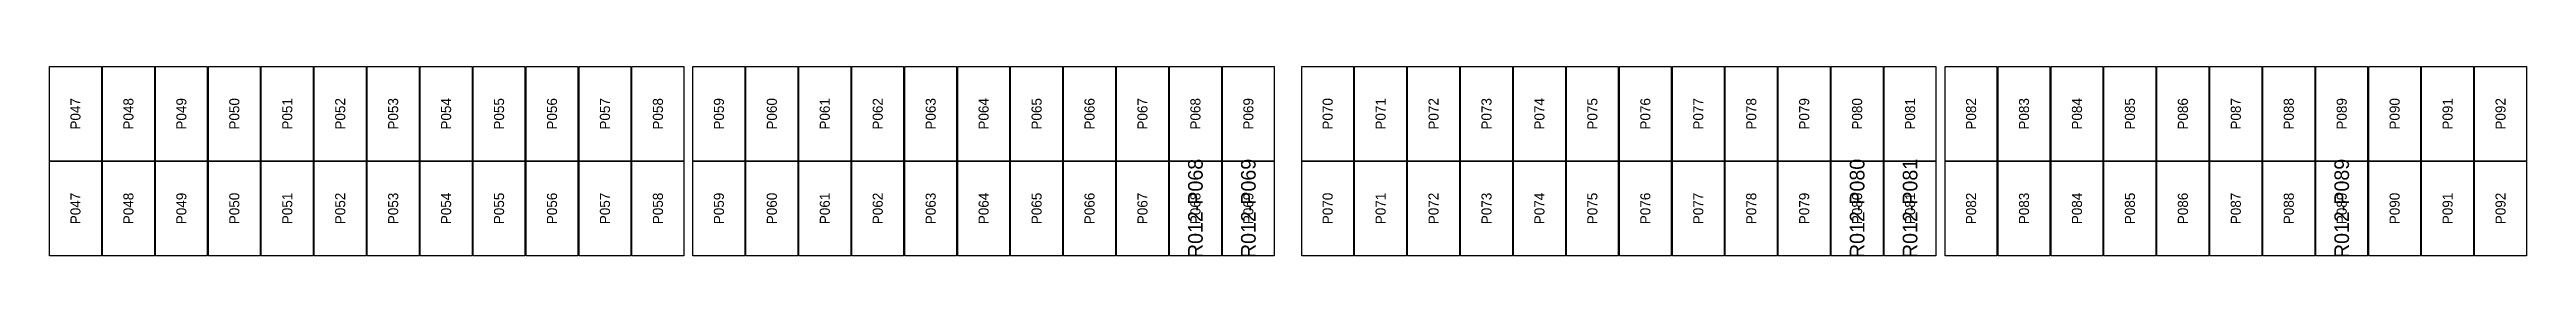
# Model space of a CAD drawing. Extents: x 296295 to 296770, y 651564 to 652121.
# Drawn here: x 296376.3 to 296430.5, y 652076 to 652080.2 of the extents above; entities that cross this region are included whole.
import ezdxf
from ezdxf.enums import TextEntityAlignment as Align

# ---------------------------------------------------------------- set-up
doc = ezdxf.new("R2010")
doc.units = 0

msp = doc.modelspace()

# ---------------------------------------------------------------- texts
at = {"layer": 'DEFECT_LABELS'}
for s, p in [('R012-P068', (296401.356, 652077.086)), ('R012-P069', (296402.514, 652077.086)), ('R012-P080', (296415.828, 652077.086)), ('R012-P081', (296416.986, 652077.086)), ('R012-P089', (296426.426, 652077.086))]:
    msp.add_text(s, height=0.32, rotation=90, dxfattribs=at).set_placement(p, align=Align.MIDDLE_CENTER)
at = {"layer": 'PANEL_POSITION'}
for s, p in [('P047', (296376.862, 652079.149)), ('P048', (296378.02, 652079.149)), ('P049', (296379.178, 652079.149)), ('P050', (296380.336, 652079.149)), ('P051', (296381.494, 652079.149)), ('P052', (296382.652, 652079.149)), ('P053', (296383.81, 652079.149)), ('P054', (296384.968, 652079.149)), ('P055', (296386.126, 652079.149)), ('P056', (296387.284, 652079.149)), ('P057', (296388.442, 652079.149)), ('P058', (296389.6, 652079.149)), ('P059', (296390.934, 652079.149)), ('P060', (296392.092, 652079.149)), ('P061', (296393.25, 652079.149)), ('P062', (296394.408, 652079.149)), ('P063', (296395.566, 652079.149)), ('P064', (296396.724, 652079.149)), ('P065', (296397.882, 652079.149)), ('P066', (296399.04, 652079.149)), ('P067', (296400.198, 652079.149)), ('P068', (296401.356, 652079.149)), ('P069', (296402.514, 652079.149)), ('P070', (296404.248, 652079.149)), ('P071', (296405.406, 652079.149)), ('P072', (296406.564, 652079.149)), ('P073', (296407.722, 652079.149)), ('P074', (296408.88, 652079.149)), ('P075', (296410.038, 652079.149)), ('P076', (296411.196, 652079.149)), ('P077', (296412.354, 652079.149)), ('P078', (296413.512, 652079.149)), ('P079', (296414.67, 652079.149)), ('P080', (296415.828, 652079.149)), ('P081', (296416.986, 652079.149)), ('P082', (296418.32, 652079.149)), ('P083', (296419.478, 652079.149)), ('P084', (296420.636, 652079.149)), ('P085', (296421.794, 652079.149)), ('P086', (296422.952, 652079.149)), ('P087', (296424.11, 652079.149)), ('P088', (296425.268, 652079.149)), ('P089', (296426.426, 652079.149)), ('P090', (296427.584, 652079.149)), ('P091', (296428.742, 652079.149)), ('P092', (296429.9, 652079.149)), ('P047', (296376.862, 652077.086)), ('P048', (296378.02, 652077.086)), ('P049', (296379.178, 652077.086)), ('P050', (296380.336, 652077.086)), ('P051', (296381.494, 652077.086)), ('P052', (296382.652, 652077.086)), ('P053', (296383.81, 652077.086)), ('P054', (296384.968, 652077.086)), ('P055', (296386.126, 652077.086)), ('P056', (296387.284, 652077.086)), ('P057', (296388.442, 652077.086)), ('P058', (296389.6, 652077.086)), ('P059', (296390.934, 652077.086)), ('P060', (296392.092, 652077.086)), ('P061', (296393.25, 652077.086)), ('P062', (296394.408, 652077.086)), ('P063', (296395.566, 652077.086)), ('P064', (296396.724, 652077.086)), ('P065', (296397.882, 652077.086)), ('P066', (296399.04, 652077.086)), ('P067', (296400.198, 652077.086)), ('P068', (296401.356, 652077.086)), ('P069', (296402.514, 652077.086)), ('P070', (296404.248, 652077.086)), ('P071', (296405.406, 652077.086)), ('P072', (296406.564, 652077.086)), ('P073', (296407.722, 652077.086)), ('P074', (296408.88, 652077.086)), ('P075', (296410.038, 652077.086)), ('P076', (296411.196, 652077.086)), ('P077', (296412.354, 652077.086)), ('P078', (296413.512, 652077.086)), ('P079', (296414.67, 652077.086)), ('P080', (296415.828, 652077.086)), ('P081', (296416.986, 652077.086)), ('P082', (296418.32, 652077.086)), ('P083', (296419.478, 652077.086)), ('P084', (296420.636, 652077.086)), ('P085', (296421.794, 652077.086)), ('P086', (296422.952, 652077.086)), ('P087', (296424.11, 652077.086)), ('P088', (296425.268, 652077.086)), ('P089', (296426.426, 652077.086)), ('P090', (296427.584, 652077.086)), ('P091', (296428.742, 652077.086)), ('P092', (296429.9, 652077.086))]:
    msp.add_text(s, height=0.22, rotation=90, dxfattribs=at).set_placement(p, align=Align.MIDDLE_CENTER)

# ---------------------------------------------------------------- linework, layer by layer
at = {"layer": 'DEFECTIVE_PANELS'}
for points in [[(296400.789, 652078.118), (296401.923, 652078.118), (296401.923, 652076.055), (296400.789, 652076.055)], [(296401.947, 652078.118), (296403.081, 652078.118), (296403.081, 652076.055), (296401.947, 652076.055)], [(296415.261, 652078.118), (296416.395, 652078.118), (296416.395, 652076.055), (296415.261, 652076.055)], [(296416.419, 652078.118), (296417.553, 652078.118), (296417.553, 652076.055), (296416.419, 652076.055)], [(296425.859, 652078.118), (296426.993, 652078.118), (296426.993, 652076.055), (296425.859, 652076.055)]]:
    msp.add_lwpolyline(points, close=True, dxfattribs=at)
at = {"layer": 'PANELS_MASTER'}
for points in [[(296376.295, 652080.181), (296377.429, 652080.181), (296377.429, 652078.118), (296376.295, 652078.118)], [(296377.453, 652080.181), (296378.587, 652080.181), (296378.587, 652078.118), (296377.453, 652078.118)], [(296378.611, 652080.181), (296379.745, 652080.181), (296379.745, 652078.118), (296378.611, 652078.118)], [(296379.769, 652080.181), (296380.903, 652080.181), (296380.903, 652078.118), (296379.769, 652078.118)], [(296380.927, 652080.181), (296382.061, 652080.181), (296382.061, 652078.118), (296380.927, 652078.118)], [(296382.085, 652080.181), (296383.219, 652080.181), (296383.219, 652078.118), (296382.085, 652078.118)], [(296383.243, 652080.181), (296384.377, 652080.181), (296384.377, 652078.118), (296383.243, 652078.118)], [(296384.401, 652080.181), (296385.535, 652080.181), (296385.535, 652078.118), (296384.401, 652078.118)], [(296385.559, 652080.181), (296386.693, 652080.181), (296386.693, 652078.118), (296385.559, 652078.118)], [(296386.717, 652080.181), (296387.851, 652080.181), (296387.851, 652078.118), (296386.717, 652078.118)], [(296387.875, 652080.181), (296389.009, 652080.181), (296389.009, 652078.118), (296387.875, 652078.118)], [(296389.033, 652080.181), (296390.167, 652080.181), (296390.167, 652078.118), (296389.033, 652078.118)], [(296390.367, 652080.181), (296391.501, 652080.181), (296391.501, 652078.118), (296390.367, 652078.118)], [(296391.525, 652080.181), (296392.659, 652080.181), (296392.659, 652078.118), (296391.525, 652078.118)], [(296392.683, 652080.181), (296393.817, 652080.181), (296393.817, 652078.118), (296392.683, 652078.118)], [(296393.841, 652080.181), (296394.975, 652080.181), (296394.975, 652078.118), (296393.841, 652078.118)], [(296394.999, 652080.181), (296396.133, 652080.181), (296396.133, 652078.118), (296394.999, 652078.118)], [(296396.157, 652080.181), (296397.291, 652080.181), (296397.291, 652078.118), (296396.157, 652078.118)], [(296397.315, 652080.181), (296398.449, 652080.181), (296398.449, 652078.118), (296397.315, 652078.118)], [(296398.473, 652080.181), (296399.607, 652080.181), (296399.607, 652078.118), (296398.473, 652078.118)], [(296399.631, 652080.181), (296400.765, 652080.181), (296400.765, 652078.118), (296399.631, 652078.118)], [(296400.789, 652080.181), (296401.923, 652080.181), (296401.923, 652078.118), (296400.789, 652078.118)], [(296401.947, 652080.181), (296403.081, 652080.181), (296403.081, 652078.118), (296401.947, 652078.118)], [(296403.681, 652080.181), (296404.815, 652080.181), (296404.815, 652078.118), (296403.681, 652078.118)], [(296404.839, 652080.181), (296405.973, 652080.181), (296405.973, 652078.118), (296404.839, 652078.118)], [(296405.997, 652080.181), (296407.131, 652080.181), (296407.131, 652078.118), (296405.997, 652078.118)], [(296407.155, 652080.181), (296408.289, 652080.181), (296408.289, 652078.118), (296407.155, 652078.118)], [(296408.313, 652080.181), (296409.447, 652080.181), (296409.447, 652078.118), (296408.313, 652078.118)], [(296409.471, 652080.181), (296410.605, 652080.181), (296410.605, 652078.118), (296409.471, 652078.118)], [(296410.629, 652080.181), (296411.763, 652080.181), (296411.763, 652078.118), (296410.629, 652078.118)], [(296411.787, 652080.181), (296412.921, 652080.181), (296412.921, 652078.118), (296411.787, 652078.118)], [(296412.945, 652080.181), (296414.079, 652080.181), (296414.079, 652078.118), (296412.945, 652078.118)], [(296414.103, 652080.181), (296415.237, 652080.181), (296415.237, 652078.118), (296414.103, 652078.118)], [(296415.261, 652080.181), (296416.395, 652080.181), (296416.395, 652078.118), (296415.261, 652078.118)], [(296416.419, 652080.181), (296417.553, 652080.181), (296417.553, 652078.118), (296416.419, 652078.118)], [(296417.753, 652080.181), (296418.887, 652080.181), (296418.887, 652078.118), (296417.753, 652078.118)], [(296418.911, 652080.181), (296420.045, 652080.181), (296420.045, 652078.118), (296418.911, 652078.118)], [(296420.069, 652080.181), (296421.203, 652080.181), (296421.203, 652078.118), (296420.069, 652078.118)], [(296421.227, 652080.181), (296422.361, 652080.181), (296422.361, 652078.118), (296421.227, 652078.118)], [(296422.385, 652080.181), (296423.519, 652080.181), (296423.519, 652078.118), (296422.385, 652078.118)], [(296423.543, 652080.181), (296424.677, 652080.181), (296424.677, 652078.118), (296423.543, 652078.118)], [(296424.701, 652080.181), (296425.835, 652080.181), (296425.835, 652078.118), (296424.701, 652078.118)], [(296425.859, 652080.181), (296426.993, 652080.181), (296426.993, 652078.118), (296425.859, 652078.118)], [(296427.017, 652080.181), (296428.151, 652080.181), (296428.151, 652078.118), (296427.017, 652078.118)], [(296428.175, 652080.181), (296429.309, 652080.181), (296429.309, 652078.118), (296428.175, 652078.118)], [(296429.333, 652080.181), (296430.467, 652080.181), (296430.467, 652078.118), (296429.333, 652078.118)], [(296376.295, 652078.118), (296377.429, 652078.118), (296377.429, 652076.055), (296376.295, 652076.055)], [(296377.453, 652078.118), (296378.587, 652078.118), (296378.587, 652076.055), (296377.453, 652076.055)], [(296378.611, 652078.118), (296379.745, 652078.118), (296379.745, 652076.055), (296378.611, 652076.055)], [(296379.769, 652078.118), (296380.903, 652078.118), (296380.903, 652076.055), (296379.769, 652076.055)], [(296380.927, 652078.118), (296382.061, 652078.118), (296382.061, 652076.055), (296380.927, 652076.055)], [(296382.085, 652078.118), (296383.219, 652078.118), (296383.219, 652076.055), (296382.085, 652076.055)], [(296383.243, 652078.118), (296384.377, 652078.118), (296384.377, 652076.055), (296383.243, 652076.055)], [(296384.401, 652078.118), (296385.535, 652078.118), (296385.535, 652076.055), (296384.401, 652076.055)], [(296385.559, 652078.118), (296386.693, 652078.118), (296386.693, 652076.055), (296385.559, 652076.055)], [(296386.717, 652078.118), (296387.851, 652078.118), (296387.851, 652076.055), (296386.717, 652076.055)], [(296387.875, 652078.118), (296389.009, 652078.118), (296389.009, 652076.055), (296387.875, 652076.055)], [(296389.033, 652078.118), (296390.167, 652078.118), (296390.167, 652076.055), (296389.033, 652076.055)], [(296390.367, 652078.118), (296391.501, 652078.118), (296391.501, 652076.055), (296390.367, 652076.055)], [(296391.525, 652078.118), (296392.659, 652078.118), (296392.659, 652076.055), (296391.525, 652076.055)], [(296392.683, 652078.118), (296393.817, 652078.118), (296393.817, 652076.055), (296392.683, 652076.055)], [(296393.841, 652078.118), (296394.975, 652078.118), (296394.975, 652076.055), (296393.841, 652076.055)], [(296394.999, 652078.118), (296396.133, 652078.118), (296396.133, 652076.055), (296394.999, 652076.055)], [(296396.157, 652078.118), (296397.291, 652078.118), (296397.291, 652076.055), (296396.157, 652076.055)], [(296397.315, 652078.118), (296398.449, 652078.118), (296398.449, 652076.055), (296397.315, 652076.055)], [(296398.473, 652078.118), (296399.607, 652078.118), (296399.607, 652076.055), (296398.473, 652076.055)], [(296399.631, 652078.118), (296400.765, 652078.118), (296400.765, 652076.055), (296399.631, 652076.055)], [(296403.681, 652078.118), (296404.815, 652078.118), (296404.815, 652076.055), (296403.681, 652076.055)], [(296404.839, 652078.118), (296405.973, 652078.118), (296405.973, 652076.055), (296404.839, 652076.055)], [(296405.997, 652078.118), (296407.131, 652078.118), (296407.131, 652076.055), (296405.997, 652076.055)], [(296407.155, 652078.118), (296408.289, 652078.118), (296408.289, 652076.055), (296407.155, 652076.055)], [(296408.313, 652078.118), (296409.447, 652078.118), (296409.447, 652076.055), (296408.313, 652076.055)], [(296409.471, 652078.118), (296410.605, 652078.118), (296410.605, 652076.055), (296409.471, 652076.055)], [(296410.629, 652078.118), (296411.763, 652078.118), (296411.763, 652076.055), (296410.629, 652076.055)], [(296411.787, 652078.118), (296412.921, 652078.118), (296412.921, 652076.055), (296411.787, 652076.055)], [(296412.945, 652078.118), (296414.079, 652078.118), (296414.079, 652076.055), (296412.945, 652076.055)], [(296414.103, 652078.118), (296415.237, 652078.118), (296415.237, 652076.055), (296414.103, 652076.055)], [(296417.753, 652078.118), (296418.887, 652078.118), (296418.887, 652076.055), (296417.753, 652076.055)], [(296418.911, 652078.118), (296420.045, 652078.118), (296420.045, 652076.055), (296418.911, 652076.055)], [(296420.069, 652078.118), (296421.203, 652078.118), (296421.203, 652076.055), (296420.069, 652076.055)], [(296421.227, 652078.118), (296422.361, 652078.118), (296422.361, 652076.055), (296421.227, 652076.055)], [(296422.385, 652078.118), (296423.519, 652078.118), (296423.519, 652076.055), (296422.385, 652076.055)], [(296423.543, 652078.118), (296424.677, 652078.118), (296424.677, 652076.055), (296423.543, 652076.055)], [(296424.701, 652078.118), (296425.835, 652078.118), (296425.835, 652076.055), (296424.701, 652076.055)], [(296427.017, 652078.118), (296428.151, 652078.118), (296428.151, 652076.055), (296427.017, 652076.055)], [(296428.175, 652078.118), (296429.309, 652078.118), (296429.309, 652076.055), (296428.175, 652076.055)], [(296429.333, 652078.118), (296430.467, 652078.118), (296430.467, 652076.055), (296429.333, 652076.055)]]:
    msp.add_lwpolyline(points, close=True, dxfattribs=at)

msp.set_redraw_order([(e.dxf.handle, doc.entitydb.next_handle()) for e in msp.query("TEXT MTEXT ATTDEF DIMENSION ARC_DIMENSION")])  # texts and dimensions are drawn at this point

doc.saveas('drawing.dxf')
